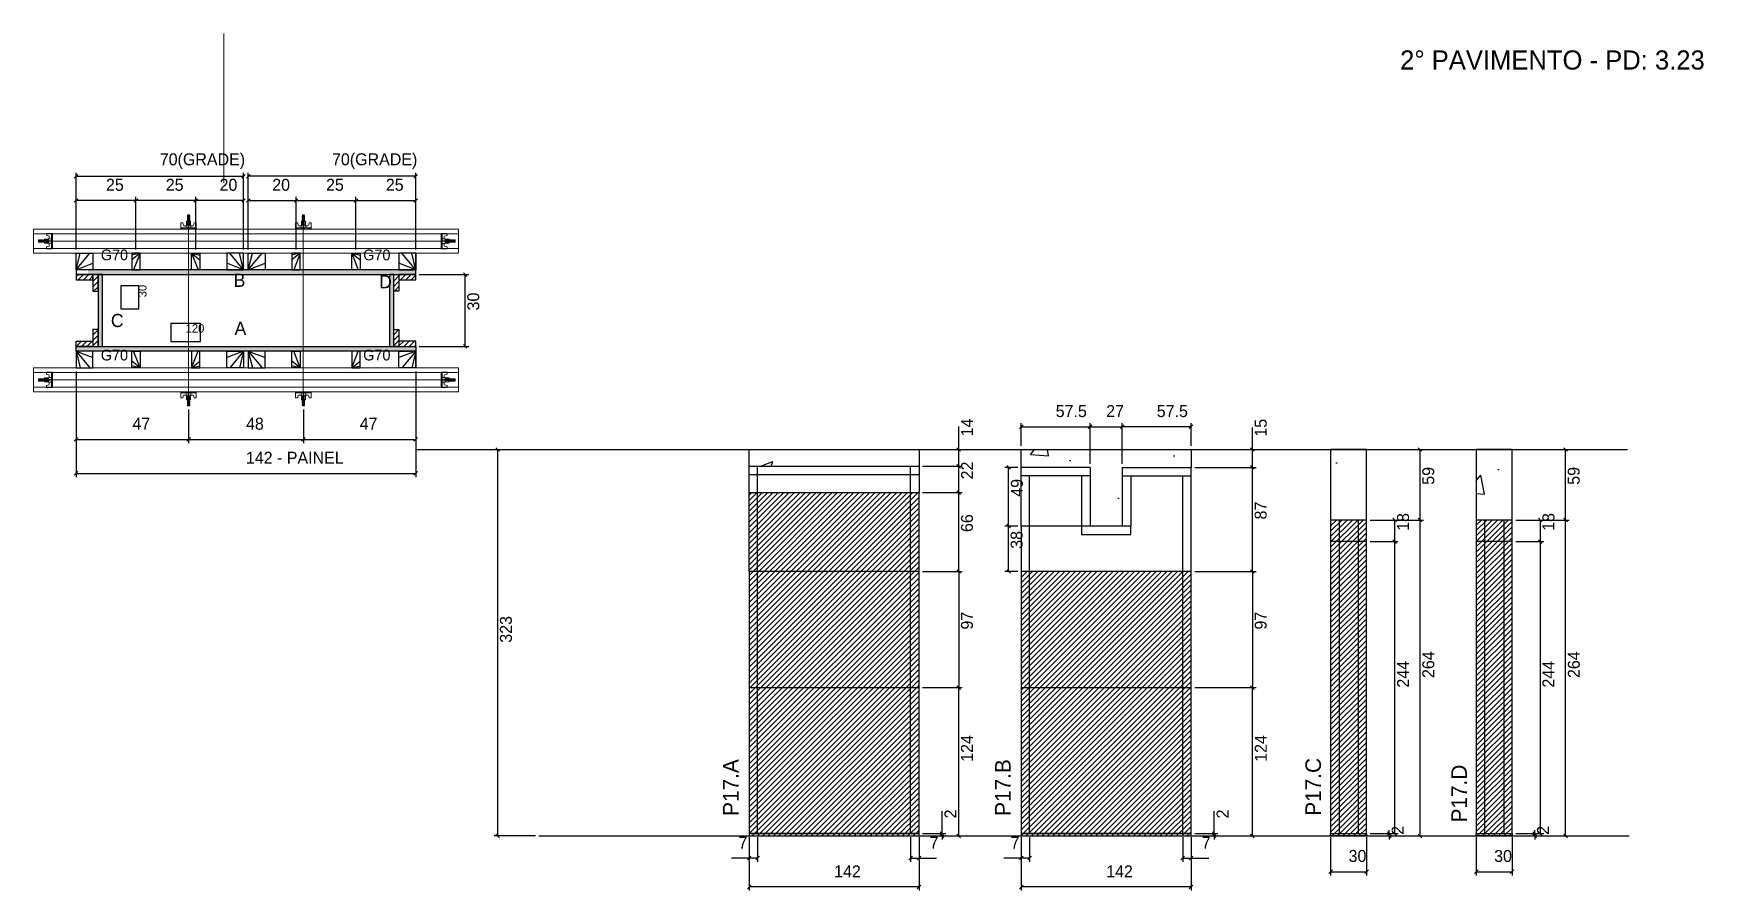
# Model space of a CAD drawing. Header units: metres. Extents: x 3481 to 4877, y 7341 to 8057.
import ezdxf

# ---------------------------------------------------------------- set-up
doc = ezdxf.new("R2010")
doc.units = ezdxf.units.M
for name, color, linetype in [('CHAPA', 7, 'Continuous'), ('COTA', 7, 'Continuous'), ('Hachura', 7, 'Continuous'), ('Madeira', 7, 'Continuous'), ('MEIO_PONT', 7, 'Continuous'), ('NIVEL 2° PAV.', 7, 'Continuous'), ('NOMENCLATURA', 7, 'Continuous'), ('Nível', 7, 'Continuous'), ('Painéis', 7, 'Continuous'), ('Perfil Metálico', 7, 'Continuous'), ('SARR_2.2x7', 7, 'Continuous'), ('SARRAFO', 7, 'Continuous'), ('Texto Seção', 7, 'Continuous'), ('TEXTO_GERAL', 7, 'Continuous')]:
    doc.layers.add(name, color=color, linetype=linetype)

msp = doc.modelspace()

# ---------------------------------------------------------------- texts
at = {"layer": 'COTA', "color": 241, "lineweight": 25}
for s, p in [('70(GRADE)', (3586.6, 7947.1)), ('70(GRADE)', (3730.6, 7947.1)), ('25', (3541.6, 7925.8)), ('25', (3591.6, 7925.8)), ('20', (3636.6, 7925.8)), ('20', (3680.6, 7925.8)), ('25', (3725.6, 7925.8)), ('25', (3775.6, 7925.8)), ('47', (3563.7, 7726.1)), ('48', (3658.7, 7726.1)), ('47', (3753.7, 7726.1)), ('142 - PAINEL', (3658.6, 7697.7))]:
    msp.add_text(s, height=10, dxfattribs=at).set_placement(p)
at = {"layer": 'COTA', "color": 1, "lineweight": 25}
msp.add_text('30', height=7, rotation=90, dxfattribs=at).set_placement((3575.5, 7836.8))
at = {"layer": 'COTA', "color": 241, "lineweight": 25}
msp.add_text('30', height=10, rotation=90, dxfattribs=at).set_placement((3853.7, 7825.8))
at = {"layer": 'COTA', "color": 1, "lineweight": 25}
msp.add_text('120', height=7, dxfattribs=at).set_placement((3608.2, 7807.3))
at = {"layer": 'COTA', "color": 240, "lineweight": 25}
for s, p in [('57.5', (4335.7, 7736.7)), ('27', (4377.9, 7736.7)), ('57.5', (4420.2, 7736.7)), ('7', (4070.5, 7376.1)), ('7', (4230.3, 7376.1)), ('7', (4298, 7376.1)), ('7', (4457.8, 7376.1)), ('30', (4580.6, 7364.9)), ('30', (4702.3, 7364.9)), ('142', (4150.4, 7352)), ('142', (4377.9, 7352))]:
    msp.add_text(s, height=10, dxfattribs=at).set_placement(p)
for s, p in [('14', (4266.5, 7720.6)), ('15', (4512.1, 7720.3)), ('22', (4266.6, 7684.6)), ('49', (4308.2, 7670.1)), ('59', (4652.2, 7680.1)), ('59', (4773.8, 7680.1)), ('66', (4266.5, 7640.6)), ('87', (4512.1, 7651.1)), ('18', (4631.1, 7641.6)), ('18', (4752.7, 7641.6)), ('38', (4308, 7626.6)), ('97', (4266.5, 7559.1)), ('97', (4512.1, 7559.1)), ('244', (4631.1, 7510.6)), ('264', (4652.2, 7518.6)), ('244', (4752.7, 7510.6)), ('264', (4773.9, 7518.6)), ('124', (4266.5, 7448.6)), ('124', (4512.2, 7448.6)), ('2', (4252.7, 7401.3)), ('2', (4480.2, 7401.3)), ('2', (4626.6, 7387.6)), ('2', (4748.2, 7387.6))]:
    msp.add_text(s, height=10, rotation=90, dxfattribs=at).set_placement(p)
at = {"layer": 'NIVEL 2° PAV.', "color": 240, "lineweight": 25}
msp.add_text('323', height=10, rotation=90, dxfattribs=at).set_placement((3881, 7548.1))
at = {"layer": 'NOMENCLATURA', "color": 2, "lineweight": 25}
msp.add_text('2° PAVIMENTO - PD: 3.23', height=16, dxfattribs=at).set_placement((4623.7, 8027.1))
at = {"layer": 'Texto Seção', "color": 7, "lineweight": 15}
for s, p in [('P17.A', (4070.5, 7403.4)), ('P17.B', (4298, 7403.4)), ('P17.C', (4557.5, 7403.5)), ('P17.D', (4679.5, 7397.9))]:
    msp.add_text(s, height=13, rotation=90, dxfattribs=at).set_placement(p)
at = {"layer": 'TEXTO_GERAL', "color": 0, "lineweight": 25}
for p in [(3537.3, 7867.7), (3756.7, 7867.7), (3537.3, 7784), (3756.7, 7784)]:
    msp.add_text('G70', height=9, dxfattribs=at).set_placement(p)
at = {"layer": 'TEXTO_GERAL', "color": 7, "lineweight": 25}
for s, p in [('B', (3648.4, 7845.5)), ('D', (3770, 7844.3)), ('C', (3545.7, 7811.9)), ('A', (3649.1, 7805.3))]:
    msp.add_text(s, height=11, dxfattribs=at).set_placement(p)

# ---------------------------------------------------------------- hatches: boundary and pattern name
at = {"layer": 'COTA'}
h = msp.add_hatch(dxfattribs=at)
h.set_pattern_fill('AR-CONC')
h.paths.add_polyline_path([(4079.4, 7695.6), (4221.4, 7695.6), (4221.4, 7709.6), (4079.4, 7709.6), (4079.4, 7695.6)])
h = msp.add_hatch(dxfattribs=at)
h.set_pattern_fill('AR-CONC')
h.paths.add_polyline_path([(4306.9, 7694.6), (4364.4, 7694.6), (4364.4, 7645.6), (4391.4, 7645.6), (4391.4, 7694.6), (4448.9, 7694.6), (4448.9, 7709.6), (4306.9, 7709.6), (4306.9, 7694.6)])
h = msp.add_hatch(dxfattribs=at)
h.set_pattern_fill('AR-CONC')
h.paths.add_polyline_path([(4565.6, 7650.6), (4595.6, 7650.6), (4595.6, 7709.6), (4565.6, 7709.6), (4565.6, 7650.6)])
h = msp.add_hatch(dxfattribs=at)
h.set_pattern_fill('AR-CONC')
h.paths.add_polyline_path([(4687.3, 7650.6), (4717.3, 7650.6), (4717.3, 7709.6), (4687.3, 7709.6), (4687.3, 7650.6)])
at = {"layer": 'Hachura'}
h = msp.add_hatch(dxfattribs=at)
h.set_pattern_fill('ANSI31')
h.paths.add_polyline_path([(3530.6, 7855.8), (3530.6, 7851.4), (3516.6, 7851.4), (3516.6, 7855.8), (3530.6, 7855.8)])
h = msp.add_hatch(color=7, dxfattribs=at)
h.dxf.hatch_style = 1
h.paths.add_polyline_path([(3800.6, 7855.8), (3800.6, 7859.8), (3526.6, 7859.8), (3526.6, 7855.8), (3800.6, 7855.8)])
h = msp.add_hatch(dxfattribs=at)
h.set_pattern_fill('ANSI31')
h.paths.add_polyline_path([(3535, 7841.8), (3530.6, 7841.8), (3530.6, 7855.8), (3535, 7855.8), (3535, 7841.8)])
h = msp.add_hatch(color=7, dxfattribs=at)
h.dxf.hatch_style = 1
h.paths.add_polyline_path([(3535, 7795.8), (3538.6, 7795.8), (3538.6, 7855.8), (3535, 7855.8), (3535, 7795.8)])
h = msp.add_hatch(color=7, dxfattribs=at)
h.dxf.hatch_style = 1
h.paths.add_polyline_path([(3778.6, 7795.8), (3782.2, 7795.8), (3782.2, 7855.8), (3778.6, 7855.8), (3778.6, 7795.8)])
h = msp.add_hatch(dxfattribs=at)
h.set_pattern_fill('ANSI31')
h.paths.add_polyline_path([(3782.2, 7841.8), (3786.6, 7841.8), (3786.6, 7855.8), (3782.2, 7855.8), (3782.2, 7841.8)])
h = msp.add_hatch(dxfattribs=at)
h.set_pattern_fill('ANSI31')
h.paths.add_polyline_path([(3800.6, 7855.8), (3800.6, 7851.4), (3786.6, 7851.4), (3786.6, 7855.8), (3800.6, 7855.8)])
h = msp.add_hatch(dxfattribs=at)
h.set_pattern_fill('ANSI31')
h.paths.add_polyline_path([(3535, 7795.8), (3530.6, 7795.8), (3530.6, 7809.8), (3535, 7809.8), (3535, 7795.8)])
h = msp.add_hatch(dxfattribs=at)
h.set_pattern_fill('ANSI31')
h.paths.add_polyline_path([(3782.2, 7795.8), (3786.6, 7795.8), (3786.6, 7809.8), (3782.2, 7809.8), (3782.2, 7795.8)])
h = msp.add_hatch(dxfattribs=at)
h.set_pattern_fill('ANSI31')
h.paths.add_polyline_path([(3530.6, 7795.8), (3530.6, 7800.2), (3516.6, 7800.2), (3516.6, 7795.8), (3530.6, 7795.8)])
h = msp.add_hatch(color=7, dxfattribs=at)
h.dxf.hatch_style = 1
h.paths.add_polyline_path([(3800.6, 7795.8), (3800.6, 7791.8), (3516.6, 7791.8), (3516.6, 7795.8), (3800.6, 7795.8)])
h = msp.add_hatch(dxfattribs=at)
h.set_pattern_fill('ANSI31')
h.paths.add_polyline_path([(3786.6, 7795.8), (3786.6, 7800.2), (3800.6, 7800.2), (3800.6, 7795.8), (3786.6, 7795.8)])
h = msp.add_hatch(dxfattribs=at)
h.set_pattern_fill('ANSI31')
h.paths.add_polyline_path([(4221.4, 7386.6), (4221.4, 7673.6), (4079.4, 7673.6), (4079.4, 7386.6), (4221.4, 7386.6)])
h = msp.add_hatch(dxfattribs=at)
h.set_pattern_fill('ANSI31')
h.paths.add_polyline_path([(4595.6, 7650.6), (4565.6, 7650.6), (4565.6, 7386.6), (4595.6, 7386.6), (4595.6, 7650.6)])
h = msp.add_hatch(dxfattribs=at)
h.set_pattern_fill('ANSI31')
h.paths.add_polyline_path([(4717.3, 7650.6), (4687.3, 7650.6), (4687.3, 7386.6), (4717.3, 7386.6), (4717.3, 7650.6)])
h = msp.add_hatch(dxfattribs=at)
h.set_pattern_fill('ANSI31')
h.paths.add_polyline_path([(4448.9, 7386.6), (4448.9, 7607.6), (4306.9, 7607.6), (4306.9, 7386.6), (4448.9, 7386.6)])

# ---------------------------------------------------------------- linework, layer by layer
at = {"layer": 'CHAPA', "color": 1, "lineweight": 25}
for points in [[(3800.6, 7855.8), (3800.6, 7859.8), (3516.6, 7859.8), (3516.6, 7855.8)], [(3535, 7795.8), (3538.6, 7795.8), (3538.6, 7855.8), (3535, 7855.8)], [(3778.6, 7795.8), (3782.2, 7795.8), (3782.2, 7855.8), (3778.6, 7855.8)], [(3800.6, 7795.8), (3800.6, 7791.8), (3516.6, 7791.8), (3516.6, 7795.8)]]:
    msp.add_lwpolyline(points, close=True, dxfattribs=at)
at = {"layer": 'COTA', "color": 0, "lineweight": 25}
for p, q in [((3518.1, 7939.4), (3515.1, 7936.4)), ((3655.1, 7936.4), (3658.1, 7939.4)), ((3662.1, 7939.4), (3659.1, 7936.4)), ((3799.1, 7936.4), (3802.1, 7939.4)), ((3518.1, 7919.2), (3515.1, 7916.2)), ((3568.1, 7919.2), (3565.1, 7916.2)), ((3565.1, 7916.2), (3568.1, 7919.2)), ((3618.1, 7919.2), (3615.1, 7916.2)), ((3615.1, 7916.2), (3618.1, 7919.2)), ((3655.1, 7916.2), (3658.1, 7919.2)), ((3662.1, 7919.2), (3659.1, 7916.2)), ((3699.1, 7916.2), (3702.1, 7919.2)), ((3702.1, 7919.2), (3699.1, 7916.2)), ((3749.1, 7916.2), (3752.1, 7919.2)), ((3752.1, 7919.2), (3749.1, 7916.2)), ((3799.1, 7916.2), (3802.1, 7919.2)), ((3843.4, 7854.3), (3840.4, 7857.3)), ((3840.4, 7797.3), (3843.4, 7794.3)), ((4308.4, 7730.1), (4305.4, 7727.1)), ((4362.9, 7727.1), (4365.9, 7730.1)), ((4365.9, 7730.1), (4362.9, 7727.1)), ((4392.9, 7730.1), (4389.9, 7727.1)), ((4389.9, 7727.1), (4392.9, 7730.1)), ((4447.4, 7727.1), (4450.4, 7730.1)), ((3518.1, 7719.5), (3515.1, 7716.5)), ((3609.2, 7716.5), (3612.2, 7719.5)), ((3612.2, 7719.5), (3609.2, 7716.5)), ((3708.2, 7719.5), (3705.2, 7716.5)), ((3705.2, 7716.5), (3708.2, 7719.5)), ((3799.1, 7716.5), (3802.1, 7719.5)), ((4256.1, 7708.1), (4253.1, 7711.1)), ((4501.7, 7708.1), (4498.7, 7711.1)), ((4641.8, 7708.1), (4638.8, 7711.1)), ((4763.5, 7708.1), (4760.5, 7711.1)), ((4256.1, 7694.1), (4253.1, 7697.1)), ((4253.1, 7697.1), (4256.1, 7694.1)), ((4297.8, 7693.1), (4294.8, 7696.1)), ((4498.7, 7696.1), (4501.7, 7693.1)), ((4501.7, 7693.1), (4498.7, 7696.1)), ((3518.1, 7691.1), (3515.1, 7688.1)), ((3799.1, 7688.1), (3802.1, 7691.1)), ((4253.1, 7675.1), (4256.1, 7672.1)), ((4256.1, 7672.1), (4253.1, 7675.1)), ((4297.8, 7644.1), (4294.8, 7647.1)), ((4294.8, 7647.1), (4297.8, 7644.1)), ((4620.6, 7649.1), (4617.6, 7652.1)), ((4638.8, 7652.1), (4641.8, 7649.1)), ((4641.8, 7649.1), (4638.8, 7652.1)), ((4742.3, 7649.1), (4739.3, 7652.1)), ((4760.5, 7652.1), (4763.5, 7649.1)), ((4763.5, 7649.1), (4760.5, 7652.1)), ((4617.6, 7634.1), (4620.6, 7631.1)), ((4620.6, 7631.1), (4617.6, 7634.1)), ((4739.3, 7634.1), (4742.3, 7631.1)), ((4742.3, 7631.1), (4739.3, 7634.1)), ((4256.1, 7606.1), (4253.1, 7609.1)), ((4253.1, 7609.1), (4256.1, 7606.1)), ((4294.8, 7609.1), (4297.8, 7606.1)), ((4501.7, 7606.1), (4498.7, 7609.1)), ((4498.7, 7609.1), (4501.7, 7606.1)), ((4256.1, 7509.1), (4253.1, 7512.1)), ((4253.1, 7512.1), (4256.1, 7509.1)), ((4501.7, 7509.1), (4498.7, 7512.1)), ((4498.7, 7512.1), (4501.7, 7509.1)), ((4239.2, 7390.1), (4242.2, 7387.1)), ((4242.2, 7385.1), (4239.2, 7388.1)), ((4253.1, 7388.1), (4256.1, 7385.1)), ((4466.7, 7390.1), (4469.7, 7387.1)), ((4469.7, 7385.1), (4466.7, 7388.1)), ((4498.7, 7388.1), (4501.7, 7385.1)), ((4613.1, 7390.1), (4616.1, 7387.1)), ((4616.1, 7385.1), (4613.1, 7388.1)), ((4617.6, 7390.1), (4620.6, 7387.1)), ((4638.8, 7388.1), (4641.8, 7385.1)), ((4734.7, 7390.1), (4737.7, 7387.1)), ((4737.7, 7385.1), (4734.7, 7388.1)), ((4739.3, 7390.1), (4742.3, 7387.1)), ((4760.5, 7388.1), (4763.5, 7385.1)), ((4080.9, 7369.6), (4077.9, 7366.6)), ((4084.9, 7366.6), (4087.9, 7369.6)), ((4215.9, 7369.6), (4212.9, 7366.6)), ((4219.9, 7366.6), (4222.9, 7369.6)), ((4308.4, 7369.6), (4305.4, 7366.6)), ((4312.4, 7366.6), (4315.4, 7369.6)), ((4443.4, 7369.6), (4440.4, 7366.6)), ((4447.4, 7366.6), (4450.4, 7369.6)), ((4567.1, 7358.2), (4564.1, 7355.2)), ((4594.1, 7355.2), (4597.1, 7358.2)), ((4688.8, 7358.2), (4685.8, 7355.2)), ((4715.8, 7355.2), (4718.8, 7358.2)), ((4080.9, 7345.5), (4077.9, 7342.5)), ((4219.9, 7342.5), (4222.9, 7345.5)), ((4308.4, 7345.5), (4305.4, 7342.5)), ((4447.4, 7342.5), (4450.4, 7345.5))]:
    msp.add_line(p, q, dxfattribs=at)
at = {"layer": 'COTA', "color": 241, "lineweight": 25}
for p, q in [((3516.6, 7876.8), (3516.6, 7940.9)), ((3516.6, 7937.9), (3656.6, 7937.9)), ((3656.6, 7876.8), (3656.6, 7940.9)), ((3660.6, 7876.8), (3660.6, 7940.9)), ((3800.6, 7937.9), (3660.6, 7937.9)), ((3800.6, 7876.8), (3800.6, 7940.9)), ((3516.6, 7876.8), (3516.6, 7920.7)), ((3566.6, 7876.8), (3566.6, 7920.7)), ((3566.6, 7876.8), (3566.6, 7920.7)), ((3616.6, 7876.8), (3616.6, 7920.7)), ((3616.6, 7876.8), (3616.6, 7920.7)), ((3656.6, 7876.8), (3656.6, 7920.7)), ((3660.6, 7876.8), (3660.6, 7920.7)), ((3700.6, 7876.8), (3700.6, 7920.7)), ((3700.6, 7876.8), (3700.6, 7920.7)), ((3750.6, 7876.8), (3750.6, 7920.7)), ((3750.6, 7876.8), (3750.6, 7920.7)), ((3800.6, 7876.8), (3800.6, 7920.7)), ((3566.6, 7917.7), (3516.6, 7917.7)), ((3616.6, 7917.7), (3566.6, 7917.7)), ((3656.6, 7917.7), (3616.6, 7917.7)), ((3660.6, 7917.7), (3700.6, 7917.7)), ((3700.6, 7917.7), (3750.6, 7917.7)), ((3750.6, 7917.7), (3800.6, 7917.7)), ((3803.6, 7855.8), (3844.9, 7855.8)), ((3841.9, 7795.8), (3841.9, 7855.8)), ((3803.6, 7795.8), (3844.9, 7795.8)), ((3516.6, 7774.8), (3516.6, 7686.6)), ((3516.6, 7774.8), (3516.6, 7715)), ((3800.6, 7774.8), (3800.6, 7686.6)), ((3800.6, 7774.8), (3800.6, 7715)), ((3610.7, 7743), (3610.7, 7715)), ((3610.7, 7743), (3610.7, 7715)), ((3706.7, 7743), (3706.7, 7715)), ((3706.7, 7743), (3706.7, 7715)), ((3516.6, 7718), (3610.7, 7718)), ((3610.7, 7718), (3706.7, 7718)), ((3706.7, 7718), (3800.6, 7718)), ((4079.4, 7695.6), (4079.4, 7709.6)), ((4079.4, 7709.6), (4221.4, 7709.6)), ((4221.4, 7709.6), (4221.4, 7695.6)), ((4306.9, 7694.6), (4306.9, 7709.6)), ((4306.9, 7709.6), (4448.9, 7709.6)), ((4448.9, 7709.6), (4448.9, 7694.6)), ((3516.6, 7689.6), (3800.6, 7689.6))]:
    msp.add_line(p, q, dxfattribs=at)
at = {"layer": 'COTA', "color": 180, "lineweight": 25}
for p, q in [((3569, 7846.4), (3554, 7846.4)), ((3554, 7846.4), (3554, 7827.1)), ((3569, 7827.1), (3569, 7846.4)), ((3554, 7827.1), (3569, 7827.1)), ((3620.7, 7814.8), (3595.7, 7814.8)), ((3595.7, 7814.8), (3595.7, 7799.8)), ((3620.7, 7799.8), (3620.7, 7814.8)), ((3595.7, 7799.8), (3620.7, 7799.8))]:
    msp.add_line(p, q, dxfattribs=at)
at = {"layer": 'COTA', "color": 4, "lineweight": 25}
for p, q in [((4254.6, 7709.6), (4254.6, 7728.7)), ((4306.9, 7712.6), (4306.9, 7731.6)), ((4306.9, 7728.6), (4364.4, 7728.6)), ((4364.4, 7697.6), (4364.4, 7731.6)), ((4364.4, 7697.6), (4364.4, 7731.6)), ((4364.4, 7728.6), (4391.4, 7728.6)), ((4391.4, 7697.6), (4391.4, 7731.6)), ((4391.4, 7697.6), (4391.4, 7731.6)), ((4448.9, 7728.6), (4391.4, 7728.6)), ((4448.9, 7712.6), (4448.9, 7731.6)), ((4500.2, 7709.6), (4500.2, 7728)), ((4224.4, 7709.6), (4257.6, 7709.6)), ((4254.6, 7695.6), (4254.6, 7709.6)), ((4451.9, 7709.6), (4503.2, 7709.6)), ((4500.2, 7694.6), (4500.2, 7709.6)), ((4598.6, 7709.6), (4643.3, 7709.6)), ((4640.3, 7650.6), (4640.3, 7709.6)), ((4720.3, 7709.6), (4765, 7709.6)), ((4762, 7650.6), (4762, 7709.6)), ((4224.4, 7695.6), (4257.6, 7695.6)), ((4224.4, 7695.6), (4257.6, 7695.6)), ((4254.6, 7673.6), (4254.6, 7695.6)), ((4303.9, 7694.6), (4293.3, 7694.6)), ((4296.3, 7645.6), (4296.3, 7694.6)), ((4451.9, 7694.6), (4503.2, 7694.6)), ((4451.9, 7694.6), (4503.2, 7694.6)), ((4500.2, 7607.6), (4500.2, 7694.6)), ((4224.4, 7673.6), (4257.6, 7673.6)), ((4224.4, 7673.6), (4257.6, 7673.6)), ((4254.6, 7607.6), (4254.6, 7673.6)), ((4303.9, 7645.6), (4293.3, 7645.6)), ((4303.9, 7645.6), (4293.3, 7645.6)), ((4296.3, 7607.6), (4296.3, 7645.6)), ((4598.6, 7650.6), (4643.3, 7650.6)), ((4598.6, 7650.6), (4643.3, 7650.6)), ((4598.6, 7650.6), (4622.1, 7650.6)), ((4619.1, 7650.6), (4619.1, 7632.6)), ((4640.3, 7386.6), (4640.3, 7650.6)), ((4720.3, 7650.6), (4765, 7650.6)), ((4720.3, 7650.6), (4765, 7650.6)), ((4720.3, 7650.6), (4743.8, 7650.6)), ((4740.8, 7650.6), (4740.8, 7632.6)), ((4762, 7386.6), (4762, 7650.6)), ((4598.6, 7632.6), (4622.1, 7632.6)), ((4598.6, 7632.6), (4622.1, 7632.6)), ((4619.1, 7632.6), (4619.1, 7388.6)), ((4720.3, 7632.6), (4743.8, 7632.6)), ((4720.3, 7632.6), (4743.8, 7632.6)), ((4740.8, 7632.6), (4740.8, 7388.6)), ((4224.4, 7607.6), (4257.6, 7607.6)), ((4224.4, 7607.6), (4257.6, 7607.6)), ((4254.6, 7607.6), (4254.6, 7510.6)), ((4303.9, 7607.6), (4293.3, 7607.6)), ((4451.9, 7607.6), (4503.2, 7607.6)), ((4451.9, 7607.6), (4503.2, 7607.6)), ((4500.2, 7607.6), (4500.2, 7510.6)), ((4224.4, 7510.6), (4257.6, 7510.6)), ((4224.4, 7510.6), (4257.6, 7510.6)), ((4254.6, 7386.6), (4254.6, 7510.6)), ((4451.9, 7510.6), (4503.2, 7510.6)), ((4451.9, 7510.6), (4503.2, 7510.6)), ((4500.2, 7386.6), (4500.2, 7510.6)), ((4240.7, 7388.6), (4240.7, 7407.4)), ((4468.2, 7388.6), (4468.2, 7407.4)), ((4224.4, 7388.6), (4243.7, 7388.6)), ((4240.7, 7386.6), (4240.7, 7388.6)), ((4451.9, 7388.6), (4471.2, 7388.6)), ((4468.2, 7386.6), (4468.2, 7388.6)), ((4598.6, 7388.6), (4617.6, 7388.6)), ((4598.6, 7388.6), (4622.1, 7388.6)), ((4614.6, 7388.6), (4614.6, 7391.6)), ((4614.6, 7386.6), (4614.6, 7388.6)), ((4720.3, 7388.6), (4739.2, 7388.6)), ((4720.3, 7388.6), (4743.8, 7388.6)), ((4736.2, 7388.6), (4736.2, 7391.6)), ((4736.2, 7386.6), (4736.2, 7388.6)), ((4079.4, 7385.6), (4079.4, 7341)), ((4079.4, 7383.6), (4079.4, 7365.1)), ((4086.4, 7385.6), (4086.4, 7365.1)), ((4214.4, 7385.6), (4214.4, 7365.1)), ((4221.4, 7385.6), (4221.4, 7341)), ((4221.4, 7383.6), (4221.4, 7365.1)), ((4224.4, 7386.6), (4243.7, 7386.6)), ((4224.4, 7386.6), (4257.6, 7386.6)), ((4240.7, 7386.6), (4240.7, 7383.6)), ((4306.9, 7385.6), (4306.9, 7341)), ((4306.9, 7383.6), (4306.9, 7365.1)), ((4313.9, 7385.6), (4313.9, 7365.1)), ((4441.9, 7385.6), (4441.9, 7365.1)), ((4448.9, 7385.6), (4448.9, 7341)), ((4448.9, 7383.6), (4448.9, 7365.1)), ((4451.9, 7386.6), (4471.2, 7386.6)), ((4451.9, 7386.6), (4503.2, 7386.6)), ((4468.2, 7386.6), (4468.2, 7383.6)), ((4565.6, 7385.6), (4565.6, 7353.7)), ((4595.6, 7385.6), (4595.6, 7353.7)), ((4598.6, 7386.6), (4617.6, 7386.6)), ((4598.6, 7386.6), (4643.3, 7386.6)), ((4614.6, 7386.6), (4614.6, 7383.6)), ((4687.3, 7385.6), (4687.3, 7353.7)), ((4717.3, 7385.6), (4717.3, 7353.7)), ((4720.3, 7386.6), (4739.2, 7386.6)), ((4720.3, 7386.6), (4765, 7386.6)), ((4736.2, 7386.6), (4736.2, 7383.6)), ((4079.4, 7368.1), (4064.7, 7368.1)), ((4086.4, 7368.1), (4079.4, 7368.1)), ((4214.4, 7368.1), (4221.4, 7368.1)), ((4221.4, 7368.1), (4236.1, 7368.1)), ((4306.9, 7368.1), (4292.2, 7368.1)), ((4313.9, 7368.1), (4306.9, 7368.1)), ((4441.9, 7368.1), (4448.9, 7368.1)), ((4448.9, 7368.1), (4463.6, 7368.1)), ((4565.6, 7356.7), (4595.6, 7356.7)), ((4687.3, 7356.7), (4717.3, 7356.7)), ((4221.4, 7344), (4079.4, 7344)), ((4448.9, 7344), (4306.9, 7344))]:
    msp.add_line(p, q, dxfattribs=at)
at = {"layer": 'COTA', "color": 241, "lineweight": 25}
for points in [[(4595.6, 7650.6), (4595.6, 7709.6), (4565.6, 7709.6), (4565.6, 7650.6)], [(4717.3, 7650.6), (4717.3, 7709.6), (4687.3, 7709.6), (4687.3, 7650.6)]]:
    msp.add_lwpolyline(points, dxfattribs=at)
at = {"layer": 'Hachura', "color": 0, "lineweight": 9}
for p, q in [((3610.2, 7905.2), (3609.6, 7904.9)), ((3609.6, 7904.7), (3610.8, 7905.2)), ((3611.7, 7904.8), (3609.6, 7903.7)), ((3609.6, 7903.5), (3611.8, 7904.6)), ((3609.7, 7905.2), (3610.1, 7905.6)), ((3610, 7905.2), (3609.7, 7905.1)), ((3609.7, 7904.6), (3611, 7905.2)), ((3609.7, 7905.2), (3611.7, 7905.2)), ((3611.7, 7904.9), (3609.7, 7903.9)), ((3611.7, 7904.9), (3609.7, 7903.9)), ((3609.7, 7904.6), (3609.7, 7903.9)), ((3609.7, 7903.4), (3611.7, 7904.4)), ((3611.3, 7905.6), (3610.1, 7905.6)), ((3611.7, 7905.2), (3611.3, 7905.6)), ((3611.7, 7904.9), (3611.7, 7905.2)), ((3611.7, 7903.7), (3611.7, 7904.4)), ((3706.2, 7905.2), (3705.6, 7904.9)), ((3705.6, 7904.7), (3706.8, 7905.2)), ((3707.7, 7904.8), (3705.6, 7903.7)), ((3705.6, 7903.5), (3707.8, 7904.6)), ((3705.7, 7905.2), (3706.1, 7905.6)), ((3706, 7905.2), (3705.7, 7905.1)), ((3705.7, 7904.6), (3707, 7905.2)), ((3705.7, 7905.2), (3707.7, 7905.2)), ((3707.7, 7904.9), (3705.7, 7903.9)), ((3707.7, 7904.9), (3705.7, 7903.9)), ((3705.7, 7904.6), (3705.7, 7903.9)), ((3705.7, 7903.4), (3707.7, 7904.4)), ((3707.3, 7905.6), (3706.1, 7905.6)), ((3707.7, 7905.2), (3707.3, 7905.6)), ((3707.7, 7904.9), (3707.7, 7905.2)), ((3707.7, 7903.7), (3707.7, 7904.4)), ((3497, 7890.2), (3491.8, 7890.2)), ((3491.8, 7890.2), (3491.8, 7888.6)), ((3496, 7890.2), (3496, 7877.3)), ((3496, 7890.2), (3496, 7885.1)), ((3497, 7877.3), (3497, 7890.2)), ((3604.2, 7894.7), (3604.2, 7898.9)), ((3604.2, 7898.9), (3605.9, 7898.9)), ((3617.1, 7894.7), (3604.2, 7894.7)), ((3604.2, 7894.7), (3604.2, 7893.8)), ((3604.2, 7893.8), (3617.1, 7893.8)), ((3604.3, 7894.7), (3604.3, 7893.7)), ((3604.5, 7894.7), (3604.5, 7893.7)), ((3604.9, 7894.7), (3604.9, 7893.7)), ((3605.1, 7893.8), (3612.9, 7893.8)), ((3605.3, 7894.7), (3605.3, 7893.7)), ((3605.9, 7898.9), (3606.4, 7896.7)), ((3606.2, 7894.7), (3606.2, 7893.7)), ((3606.8, 7896.5), (3608.7, 7896.5)), ((3607.6, 7894.7), (3607.6, 7893.8)), ((3612.6, 7897.2), (3608.7, 7897.2)), ((3608.7, 7897.2), (3608.7, 7894.7)), ((3608.7, 7897.2), (3609, 7897.2)), ((3608.7, 7897.2), (3609, 7897.2)), ((3609, 7900.5), (3612.3, 7900.5)), ((3609, 7897.2), (3609, 7900.5)), ((3609, 7900.4), (3612.3, 7900.4)), ((3611.7, 7903.7), (3609.6, 7902.6)), ((3609.6, 7902.3), (3611.8, 7903.4)), ((3611.7, 7902.5), (3609.6, 7901.4)), ((3609.6, 7901.2), (3611.8, 7902.3)), ((3611.7, 7903.7), (3609.7, 7902.8)), ((3609.7, 7902.8), (3609.7, 7903.4)), ((3609.7, 7902.3), (3611.7, 7903.2)), ((3611.7, 7902.6), (3609.7, 7901.6)), ((3609.7, 7902.1), (3609.7, 7902.3)), ((3609.7, 7902.1), (3609.7, 7901.6)), ((3609.7, 7901.1), (3611.7, 7902.1)), ((3611.7, 7901.4), (3609.7, 7900.5)), ((3609.7, 7901.1), (3609.7, 7900.5)), ((3609.7, 7900.5), (3609.7, 7897.2)), ((3609.7, 7894.5), (3609.7, 7894.1)), ((3610.4, 7896.7), (3610.4, 7894.7)), ((3610.5, 7900.5), (3611.8, 7901.1)), ((3610.6, 7894.7), (3612.6, 7894.7)), ((3610.6, 7894.7), (3610.6, 7893.8)), ((3610.8, 7900.5), (3611.7, 7900.9)), ((3610.9, 7894.7), (3610.9, 7896.7)), ((3611.3, 7900.5), (3611.3, 7897.2)), ((3611.9, 7894.7), (3611.3, 7894.7)), ((3611.6, 7894.3), (3611.6, 7894.5)), ((3611.6, 7893.9), (3611.6, 7894.3)), ((3611.7, 7902.6), (3611.7, 7903.2)), ((3611.7, 7903), (3611.7, 7903.2)), ((3611.7, 7901.4), (3611.7, 7902.1)), ((3611.7, 7900.5), (3611.7, 7900.9)), ((3617.1, 7894.7), (3611.9, 7894.7)), ((3612.3, 7900.5), (3612.3, 7897.2)), ((3612.6, 7894.7), (3612.6, 7897.2)), ((3614.5, 7896.5), (3612.6, 7896.5)), ((3613.7, 7894.7), (3613.7, 7893.7)), ((3615.4, 7898.9), (3614.8, 7896.7)), ((3615.1, 7894.7), (3615.1, 7893.7)), ((3617.1, 7898.9), (3615.4, 7898.9)), ((3615.9, 7894.7), (3615.9, 7893.7)), ((3616.4, 7894.7), (3616.4, 7893.7)), ((3616.7, 7894.7), (3616.7, 7893.7)), ((3616.9, 7894.7), (3616.9, 7893.7)), ((3617.1, 7893.8), (3617.1, 7898.9)), ((3700.2, 7894.7), (3700.2, 7898.9)), ((3700.2, 7898.9), (3701.9, 7898.9)), ((3713.1, 7894.7), (3700.2, 7894.7)), ((3700.2, 7894.7), (3700.2, 7893.8)), ((3700.2, 7893.8), (3713.1, 7893.8)), ((3700.3, 7894.7), (3700.3, 7893.7)), ((3700.5, 7894.7), (3700.5, 7893.7)), ((3700.9, 7894.7), (3700.9, 7893.7)), ((3701.1, 7893.8), (3708.9, 7893.8)), ((3701.3, 7894.7), (3701.3, 7893.7)), ((3701.9, 7898.9), (3702.4, 7896.7)), ((3702.2, 7894.7), (3702.2, 7893.7)), ((3702.8, 7896.5), (3704.7, 7896.5)), ((3703.6, 7894.7), (3703.6, 7893.8)), ((3708.6, 7897.2), (3704.7, 7897.2)), ((3704.7, 7897.2), (3704.7, 7894.7)), ((3704.7, 7897.2), (3705, 7897.2)), ((3704.7, 7897.2), (3705, 7897.2)), ((3705, 7900.5), (3708.3, 7900.5)), ((3705, 7897.2), (3705, 7900.5)), ((3705, 7900.4), (3708.3, 7900.4)), ((3707.7, 7903.7), (3705.6, 7902.6)), ((3705.6, 7902.3), (3707.8, 7903.4)), ((3707.7, 7902.5), (3705.6, 7901.4)), ((3705.6, 7901.2), (3707.8, 7902.3)), ((3707.7, 7903.7), (3705.7, 7902.8)), ((3705.7, 7902.8), (3705.7, 7903.4)), ((3705.7, 7902.3), (3707.7, 7903.2)), ((3707.7, 7902.6), (3705.7, 7901.6)), ((3705.7, 7902.1), (3705.7, 7902.3)), ((3705.7, 7902.1), (3705.7, 7901.6)), ((3705.7, 7901.1), (3707.7, 7902.1)), ((3707.7, 7901.4), (3705.7, 7900.5)), ((3705.7, 7901.1), (3705.7, 7900.5)), ((3705.7, 7900.5), (3705.7, 7897.2)), ((3705.7, 7894.5), (3705.7, 7894.1)), ((3706.4, 7896.7), (3706.4, 7894.7)), ((3706.5, 7900.5), (3707.8, 7901.1)), ((3706.6, 7894.7), (3708.6, 7894.7)), ((3706.6, 7894.7), (3706.6, 7893.8)), ((3706.8, 7900.5), (3707.7, 7900.9)), ((3706.9, 7894.7), (3706.9, 7896.7)), ((3707.3, 7900.5), (3707.3, 7897.2)), ((3707.9, 7894.7), (3707.3, 7894.7)), ((3707.6, 7894.3), (3707.6, 7894.5)), ((3707.6, 7893.9), (3707.6, 7894.3)), ((3707.7, 7902.6), (3707.7, 7903.2)), ((3707.7, 7903), (3707.7, 7903.2)), ((3707.7, 7901.4), (3707.7, 7902.1)), ((3707.7, 7900.5), (3707.7, 7900.9)), ((3713.1, 7894.7), (3707.9, 7894.7)), ((3708.3, 7900.5), (3708.3, 7897.2)), ((3708.6, 7894.7), (3708.6, 7897.2)), ((3710.5, 7896.5), (3708.6, 7896.5)), ((3709.7, 7894.7), (3709.7, 7893.7)), ((3711.4, 7898.9), (3710.8, 7896.7)), ((3711.1, 7894.7), (3711.1, 7893.7)), ((3713.1, 7898.9), (3711.4, 7898.9)), ((3711.9, 7894.7), (3711.9, 7893.7)), ((3712.4, 7894.7), (3712.4, 7893.7)), ((3712.7, 7894.7), (3712.7, 7893.7)), ((3712.9, 7894.7), (3712.9, 7893.7)), ((3713.1, 7893.8), (3713.1, 7898.9)), ((3485.5, 7884.8), (3485.2, 7884.5)), ((3485.2, 7884.5), (3485.2, 7883.2)), ((3485.5, 7882.9), (3485.2, 7883.2)), ((3485.8, 7884.8), (3485.5, 7884.8)), ((3485.5, 7882.9), (3485.5, 7884.8)), ((3486.1, 7882.9), (3485.5, 7884.2)), ((3486, 7882.8), (3485.5, 7883.9)), ((3485.5, 7883.4), (3485.8, 7882.7)), ((3485.5, 7883.1), (3485.6, 7882.9)), ((3485.8, 7884.8), (3486.8, 7882.9)), ((3485.8, 7884.8), (3486.8, 7882.9)), ((3485.9, 7884.9), (3487, 7882.7)), ((3487.2, 7882.8), (3486.1, 7884.9)), ((3486.1, 7882.9), (3486.8, 7882.9)), ((3487, 7884.8), (3486.3, 7884.8)), ((3487.3, 7882.9), (3486.3, 7884.8)), ((3487, 7884.9), (3488.1, 7882.7)), ((3487, 7884.8), (3487.9, 7882.9)), ((3488.4, 7882.8), (3487.3, 7884.9)), ((3487.9, 7882.9), (3487.3, 7882.9)), ((3488.1, 7884.8), (3487.5, 7884.8)), ((3488.4, 7882.9), (3487.5, 7884.8)), ((3487.7, 7884.8), (3487.5, 7884.8)), ((3488.1, 7884.8), (3489.1, 7882.9)), ((3488.2, 7884.9), (3489.3, 7882.7)), ((3488.7, 7882.9), (3488.4, 7882.9)), ((3489.5, 7882.8), (3488.5, 7884.9)), ((3489.3, 7884.8), (3488.6, 7884.8)), ((3489.6, 7882.9), (3488.6, 7884.8)), ((3488.7, 7882.9), (3489.1, 7882.9)), ((3489.3, 7884.8), (3490.2, 7882.9)), ((3490.2, 7883.7), (3489.6, 7884.9)), ((3489.6, 7882.9), (3490.2, 7882.9)), ((3490.2, 7883.9), (3489.8, 7884.8)), ((3490.2, 7884.8), (3489.8, 7884.8)), ((3490.2, 7882.1), (3490.2, 7885.5)), ((3490.2, 7885.5), (3493.5, 7885.5)), ((3490.2, 7884.4), (3493.5, 7884.4)), ((3490.2, 7882.9), (3493.5, 7882.9)), ((3493.5, 7882.1), (3490.2, 7882.1)), ((3490.3, 7882.1), (3490.3, 7885.5)), ((3491.8, 7888.6), (3494, 7888)), ((3491.8, 7879), (3494, 7879.6)), ((3491.8, 7877.3), (3491.8, 7879)), ((3496, 7877.3), (3491.8, 7877.3)), ((3493.5, 7885.7), (3493.5, 7881.9)), ((3496, 7885.7), (3493.5, 7885.7)), ((3493.5, 7881.9), (3493.5, 7882.1)), ((3493.5, 7881.9), (3493.5, 7882.1)), ((3493.5, 7881.9), (3496, 7881.9)), ((3496, 7884.1), (3494.1, 7884.1)), ((3494.1, 7883.6), (3496, 7883.6)), ((3494.2, 7887.7), (3494.2, 7885.7)), ((3494.2, 7879.9), (3494.2, 7881.9)), ((3496, 7890.1), (3497, 7890.1)), ((3496, 7889.9), (3497, 7889.9)), ((3496, 7889.5), (3497, 7889.5)), ((3496, 7889.1), (3497, 7889.1)), ((3496, 7888.2), (3497, 7888.2)), ((3496, 7886.8), (3497, 7886.8)), ((3496, 7883.8), (3496, 7885.7)), ((3496, 7885.1), (3496, 7884.4)), ((3496, 7883.8), (3497, 7883.8)), ((3496, 7880.8), (3497, 7880.8)), ((3496, 7879.3), (3497, 7879.3)), ((3496, 7878.5), (3497, 7878.5)), ((3496, 7878), (3497, 7878)), ((3496, 7877.7), (3497, 7877.7)), ((3496, 7877.5), (3497, 7877.5)), ((3496, 7877.3), (3497, 7877.3)), ((3496.4, 7884.7), (3496.2, 7884.7)), ((3496.2, 7882.8), (3496.6, 7882.8)), ((3496.8, 7884.7), (3496.4, 7884.7)), ((3497, 7878.3), (3497, 7886.1)), ((3821.8, 7877.3), (3821.8, 7890.2)), ((3821.8, 7890.2), (3826.9, 7890.2)), ((3822.7, 7890.1), (3821.8, 7890.1)), ((3822.7, 7889.9), (3821.8, 7889.9)), ((3822.7, 7889.5), (3821.8, 7889.5)), ((3822.7, 7889.1), (3821.8, 7889.1)), ((3822.7, 7888.2), (3821.8, 7888.2)), ((3822.7, 7886.8), (3821.8, 7886.8)), ((3821.8, 7878.3), (3821.8, 7886.1)), ((3822.7, 7883.8), (3821.8, 7883.8)), ((3822.7, 7880.7), (3821.8, 7880.7)), ((3822.7, 7879.3), (3821.8, 7879.3)), ((3822.7, 7878.5), (3821.8, 7878.5)), ((3822.7, 7878), (3821.8, 7878)), ((3822.7, 7877.7), (3821.8, 7877.7)), ((3822.7, 7877.4), (3821.8, 7877.4)), ((3822.7, 7877.3), (3821.8, 7877.3)), ((3821.9, 7884.7), (3822.4, 7884.7)), ((3822.6, 7882.8), (3822.1, 7882.8)), ((3822.4, 7884.7), (3822.6, 7884.7)), ((3822.7, 7890.2), (3822.7, 7877.3)), ((3822.7, 7890.2), (3822.7, 7885.1)), ((3822.7, 7883.8), (3822.7, 7885.7)), ((3822.7, 7885.7), (3825.3, 7885.7)), ((3822.7, 7885.1), (3822.7, 7884.4)), ((3822.7, 7884.1), (3824.7, 7884.1)), ((3824.7, 7883.6), (3822.7, 7883.6)), ((3825.3, 7881.8), (3822.7, 7881.8)), ((3822.7, 7877.3), (3826.9, 7877.3)), ((3824.5, 7887.6), (3824.5, 7885.7)), ((3824.5, 7879.9), (3824.5, 7881.8)), ((3826.9, 7888.5), (3824.7, 7888)), ((3826.9, 7879), (3824.7, 7879.6)), ((3825.3, 7885.7), (3825.3, 7881.8)), ((3828.5, 7885.4), (3825.3, 7885.4)), ((3828.5, 7884.4), (3825.3, 7884.4)), ((3828.5, 7882.9), (3825.3, 7882.9)), ((3825.3, 7882.1), (3828.5, 7882.1)), ((3825.3, 7881.8), (3825.3, 7882.1)), ((3825.3, 7881.8), (3825.3, 7882.1)), ((3826.9, 7890.2), (3826.9, 7888.5)), ((3826.9, 7877.3), (3826.9, 7879)), ((3828.4, 7882.1), (3828.4, 7885.4)), ((3828.5, 7882.1), (3828.5, 7885.4)), ((3828.5, 7883.6), (3829.1, 7884.9)), ((3829.5, 7884.8), (3828.5, 7882.9)), ((3828.5, 7883.9), (3828.9, 7884.8)), ((3828.5, 7884.8), (3828.9, 7884.8)), ((3829.1, 7882.9), (3828.5, 7882.9)), ((3829.1, 7882.9), (3830.1, 7884.8)), ((3829.2, 7882.8), (3830.3, 7884.9)), ((3830.5, 7884.9), (3829.4, 7882.7)), ((3829.5, 7884.8), (3830.1, 7884.8)), ((3830.6, 7884.8), (3829.7, 7882.9)), ((3830.1, 7882.9), (3829.7, 7882.9)), ((3830.1, 7882.9), (3830.3, 7882.9)), ((3830.3, 7882.9), (3831.3, 7884.8)), ((3830.4, 7882.8), (3831.5, 7884.9)), ((3831.7, 7884.9), (3830.6, 7882.7)), ((3830.6, 7884.8), (3831.3, 7884.8)), ((3831.8, 7884.8), (3830.8, 7882.9)), ((3830.8, 7882.9), (3831.5, 7882.9)), ((3831.1, 7884.8), (3831.3, 7884.8)), ((3831.5, 7882.8), (3832.6, 7884.9)), ((3831.5, 7882.9), (3832.4, 7884.8)), ((3832.9, 7884.9), (3831.8, 7882.7)), ((3831.8, 7884.8), (3832.4, 7884.8)), ((3832.9, 7884.8), (3832, 7882.9)), ((3832.9, 7884.8), (3832, 7882.9)), ((3832.6, 7882.9), (3832, 7882.9)), ((3832.6, 7882.9), (3833.3, 7884.1)), ((3832.7, 7882.8), (3833.3, 7883.9)), ((3832.9, 7884.8), (3833.3, 7884.8)), ((3833.3, 7883.4), (3832.9, 7882.7)), ((3833.3, 7883.1), (3833.1, 7882.9)), ((3833.3, 7884.8), (3833.6, 7884.5)), ((3833.3, 7882.9), (3833.3, 7884.8)), ((3833.3, 7882.9), (3833.6, 7883.2)), ((3833.6, 7884.5), (3833.6, 7883.2)), ((3485.5, 7768.7), (3485.2, 7768.4)), ((3485.2, 7767.1), (3485.2, 7768.4)), ((3485.5, 7766.7), (3485.2, 7767.1)), ((3485.5, 7768.2), (3485.8, 7768.8)), ((3486, 7768.8), (3485.5, 7767.7)), ((3485.5, 7768.4), (3485.6, 7768.7)), ((3486.1, 7768.7), (3485.5, 7767.4)), ((3485.5, 7768.7), (3485.5, 7766.7)), ((3485.8, 7766.7), (3485.5, 7766.7)), ((3485.8, 7766.7), (3486.8, 7768.7)), ((3485.8, 7766.7), (3486.8, 7768.7)), ((3485.9, 7766.7), (3487, 7768.8)), ((3487.2, 7768.8), (3486.1, 7766.6)), ((3486.1, 7768.7), (3486.8, 7768.7)), ((3487.3, 7768.7), (3486.3, 7766.7)), ((3487, 7766.7), (3486.3, 7766.7)), ((3487, 7766.7), (3488.1, 7768.8)), ((3487, 7766.7), (3487.9, 7768.7)), ((3488.4, 7768.8), (3487.3, 7766.6)), ((3487.9, 7768.7), (3487.3, 7768.7)), ((3488.4, 7768.7), (3487.5, 7766.7)), ((3488.1, 7766.7), (3487.5, 7766.7)), ((3487.7, 7766.7), (3487.5, 7766.7)), ((3488.1, 7766.7), (3489.1, 7768.7)), ((3488.2, 7766.7), (3489.3, 7768.8)), ((3488.7, 7768.7), (3488.4, 7768.7)), ((3489.5, 7768.8), (3488.5, 7766.6)), ((3489.6, 7768.7), (3488.6, 7766.7)), ((3489.3, 7766.7), (3488.6, 7766.7)), ((3488.7, 7768.7), (3489.1, 7768.7)), ((3489.3, 7766.7), (3490.2, 7768.7)), ((3489.6, 7768.7), (3490.2, 7768.7)), ((3490.2, 7767.9), (3489.6, 7766.6)), ((3490.2, 7767.7), (3489.8, 7766.7)), ((3490.2, 7766.7), (3489.8, 7766.7)), ((3490.2, 7769.5), (3490.2, 7766.1)), ((3493.5, 7769.5), (3490.2, 7769.5)), ((3490.2, 7768.7), (3493.5, 7768.7)), ((3490.2, 7767.1), (3493.5, 7767.1)), ((3490.2, 7766.1), (3493.5, 7766.1)), ((3490.3, 7769.5), (3490.3, 7766.1)), ((3496, 7774.2), (3491.8, 7774.2)), ((3491.8, 7774.2), (3491.8, 7772.6)), ((3491.8, 7772.6), (3494, 7772)), ((3493.5, 7765.8), (3493.5, 7769.7)), ((3493.5, 7769.7), (3496, 7769.7)), ((3493.5, 7769.7), (3493.5, 7769.5)), ((3493.5, 7769.7), (3493.5, 7769.5)), ((3496, 7765.8), (3493.5, 7765.8)), ((3494.1, 7768), (3496, 7768)), ((3496, 7767.5), (3494.1, 7767.5)), ((3494.2, 7771.7), (3494.2, 7769.7)), ((3494.2, 7763.9), (3494.2, 7765.8)), ((3496, 7761.3), (3496, 7774.2)), ((3496, 7774.2), (3497, 7774.2)), ((3496, 7774.1), (3497, 7774.1)), ((3496, 7773.9), (3497, 7773.9)), ((3496, 7773.5), (3497, 7773.5)), ((3496, 7773.1), (3497, 7773.1)), ((3496, 7772.2), (3497, 7772.2)), ((3496, 7770.8), (3497, 7770.8)), ((3496, 7767.8), (3496, 7765.8)), ((3496, 7767.8), (3497, 7767.8)), ((3496, 7766.5), (3496, 7767.1)), ((3496, 7761.3), (3496, 7766.5)), ((3496, 7764.7), (3497, 7764.7)), ((3496.2, 7768.8), (3496.6, 7768.8)), ((3496.4, 7766.8), (3496.2, 7766.8)), ((3496.8, 7766.8), (3496.4, 7766.8)), ((3497, 7774.2), (3497, 7761.3)), ((3497, 7773.3), (3497, 7765.5)), ((3821.8, 7774.3), (3821.8, 7761.4)), ((3822.7, 7774.3), (3821.8, 7774.3)), ((3822.7, 7774.1), (3821.8, 7774.1)), ((3822.7, 7773.9), (3821.8, 7773.9)), ((3822.7, 7773.6), (3821.8, 7773.6)), ((3821.8, 7773.3), (3821.8, 7765.5)), ((3822.7, 7773.1), (3821.8, 7773.1)), ((3822.7, 7772.3), (3821.8, 7772.3)), ((3822.7, 7770.8), (3821.8, 7770.8)), ((3822.7, 7767.8), (3821.8, 7767.8)), ((3822.7, 7764.8), (3821.8, 7764.8)), ((3821.9, 7766.8), (3822.4, 7766.8)), ((3822.6, 7768.8), (3822.1, 7768.8)), ((3822.4, 7766.8), (3822.6, 7766.8)), ((3822.7, 7761.4), (3822.7, 7774.3)), ((3822.7, 7774.3), (3826.9, 7774.3)), ((3825.3, 7769.7), (3822.7, 7769.7)), ((3824.7, 7768), (3822.7, 7768)), ((3822.7, 7767.8), (3822.7, 7765.9)), ((3822.7, 7767.5), (3824.7, 7767.5)), ((3822.7, 7766.5), (3822.7, 7767.2)), ((3822.7, 7761.4), (3822.7, 7766.5)), ((3822.7, 7765.9), (3825.3, 7765.9)), ((3824.5, 7771.7), (3824.5, 7769.7)), ((3824.5, 7763.9), (3824.5, 7765.9)), ((3826.9, 7772.6), (3824.7, 7772)), ((3825.3, 7765.9), (3825.3, 7769.7)), ((3825.3, 7769.7), (3825.3, 7769.5)), ((3825.3, 7769.7), (3825.3, 7769.5)), ((3825.3, 7769.5), (3828.5, 7769.5)), ((3828.5, 7768.7), (3825.3, 7768.7)), ((3828.5, 7767.2), (3825.3, 7767.2)), ((3828.5, 7766.1), (3825.3, 7766.1)), ((3826.9, 7774.3), (3826.9, 7772.6)), ((3828.4, 7769.5), (3828.4, 7766.1)), ((3828.5, 7769.5), (3828.5, 7766.1)), ((3829.1, 7768.7), (3828.5, 7768.7)), ((3829.5, 7766.8), (3828.5, 7768.7)), ((3828.5, 7767.9), (3829.1, 7766.7)), ((3828.5, 7767.7), (3828.9, 7766.8)), ((3828.5, 7766.8), (3828.9, 7766.8)), ((3829.1, 7768.7), (3830.1, 7766.8)), ((3829.2, 7768.8), (3830.3, 7766.7)), ((3830.5, 7766.7), (3829.4, 7768.9)), ((3829.5, 7766.8), (3830.1, 7766.8)), ((3830.1, 7768.7), (3829.7, 7768.7)), ((3830.6, 7766.8), (3829.7, 7768.7)), ((3830.1, 7768.7), (3830.3, 7768.7)), ((3830.3, 7768.7), (3831.3, 7766.8)), ((3830.4, 7768.8), (3831.5, 7766.7)), ((3831.7, 7766.7), (3830.6, 7768.9)), ((3830.6, 7766.8), (3831.3, 7766.8)), ((3830.8, 7768.7), (3831.5, 7768.7)), ((3831.8, 7766.8), (3830.8, 7768.7)), ((3831.1, 7766.8), (3831.3, 7766.8)), ((3831.5, 7768.8), (3832.6, 7766.7)), ((3831.5, 7768.7), (3832.4, 7766.8)), ((3832.9, 7766.7), (3831.8, 7768.9)), ((3831.8, 7766.8), (3832.4, 7766.8)), ((3832.9, 7766.8), (3832, 7768.7)), ((3832.6, 7768.7), (3832, 7768.7)), ((3832.9, 7766.8), (3832, 7768.7)), ((3832.6, 7768.7), (3833.3, 7767.4)), ((3832.7, 7768.8), (3833.3, 7767.7)), ((3833.3, 7768.2), (3832.9, 7768.9)), ((3832.9, 7766.8), (3833.3, 7766.8)), ((3833.3, 7768.4), (3833.1, 7768.7)), ((3833.3, 7768.7), (3833.6, 7768.4)), ((3833.3, 7768.7), (3833.3, 7766.8)), ((3833.3, 7766.8), (3833.6, 7767.1)), ((3833.6, 7767.1), (3833.6, 7768.4)), ((3491.8, 7763), (3494, 7763.6)), ((3491.8, 7761.3), (3491.8, 7763)), ((3497, 7761.3), (3491.8, 7761.3)), ((3496, 7763.3), (3497, 7763.3)), ((3496, 7762.5), (3497, 7762.5)), ((3496, 7762), (3497, 7762)), ((3496, 7761.7), (3497, 7761.7)), ((3496, 7761.5), (3497, 7761.5)), ((3604.2, 7757.8), (3617.1, 7757.8)), ((3604.2, 7756.9), (3604.2, 7757.8)), ((3617.1, 7756.9), (3604.2, 7756.9)), ((3604.2, 7756.9), (3604.2, 7752.7)), ((3604.2, 7752.7), (3605.9, 7752.7)), ((3604.3, 7756.9), (3604.3, 7757.8)), ((3604.5, 7756.9), (3604.5, 7757.8)), ((3604.9, 7756.9), (3604.9, 7757.8)), ((3605.1, 7757.8), (3613, 7757.8)), ((3605.3, 7756.9), (3605.3, 7757.8)), ((3605.9, 7752.7), (3606.4, 7754.9)), ((3606.2, 7756.9), (3606.2, 7757.8)), ((3606.8, 7755.1), (3608.7, 7755.1)), ((3607.6, 7756.9), (3607.6, 7757.8)), ((3608.7, 7754.3), (3608.7, 7756.9)), ((3612.6, 7754.3), (3608.7, 7754.3)), ((3608.7, 7754.3), (3609, 7754.3)), ((3608.7, 7754.3), (3609, 7754.3)), ((3609, 7754.3), (3609, 7751.1)), ((3609, 7751.2), (3612.3, 7751.2)), ((3609, 7751.1), (3612.3, 7751.1)), ((3609.7, 7757), (3609.7, 7757.5)), ((3609.7, 7751.1), (3609.7, 7754.3)), ((3609.7, 7750.5), (3609.7, 7751.1)), ((3611.7, 7750.1), (3609.7, 7751.1)), ((3610.4, 7754.9), (3610.4, 7756.9)), ((3610.5, 7751.1), (3611.8, 7750.5)), ((3610.6, 7756.9), (3610.6, 7757.8)), ((3610.6, 7756.9), (3612.6, 7756.9)), ((3610.8, 7751.1), (3611.7, 7750.7)), ((3611, 7756.9), (3611, 7754.9)), ((3611.9, 7756.9), (3611.3, 7756.9)), ((3611.3, 7751.1), (3611.3, 7754.3)), ((3611.6, 7757.7), (3611.6, 7757.2)), ((3611.6, 7757.2), (3611.6, 7757)), ((3611.7, 7751.1), (3611.7, 7750.7)), ((3617.1, 7756.9), (3611.9, 7756.9)), ((3612.3, 7751.1), (3612.3, 7754.3)), ((3612.6, 7756.9), (3612.6, 7754.3)), ((3614.5, 7755.1), (3612.6, 7755.1)), ((3613.7, 7756.9), (3613.7, 7757.8)), ((3615.4, 7752.7), (3614.8, 7754.9)), ((3615.1, 7756.9), (3615.1, 7757.8)), ((3617.1, 7752.7), (3615.4, 7752.7)), ((3615.9, 7756.9), (3615.9, 7757.8)), ((3616.4, 7756.9), (3616.4, 7757.8)), ((3616.7, 7756.9), (3616.7, 7757.8)), ((3616.9, 7756.9), (3616.9, 7757.8)), ((3617.1, 7757.8), (3617.1, 7752.7)), ((3700.2, 7757.8), (3713.1, 7757.8)), ((3700.2, 7756.9), (3700.2, 7757.8)), ((3713.1, 7756.9), (3700.2, 7756.9)), ((3700.2, 7756.9), (3700.2, 7752.7)), ((3700.2, 7752.7), (3701.9, 7752.7)), ((3700.3, 7756.9), (3700.3, 7757.8)), ((3700.5, 7756.9), (3700.5, 7757.8)), ((3700.9, 7756.9), (3700.9, 7757.8)), ((3701.1, 7757.8), (3709, 7757.8)), ((3701.3, 7756.9), (3701.3, 7757.8)), ((3701.9, 7752.7), (3702.4, 7754.9)), ((3702.2, 7756.9), (3702.2, 7757.8)), ((3702.8, 7755.1), (3704.7, 7755.1)), ((3703.6, 7756.9), (3703.6, 7757.8)), ((3704.7, 7754.3), (3704.7, 7756.9)), ((3708.6, 7754.3), (3704.7, 7754.3)), ((3704.7, 7754.3), (3705, 7754.3)), ((3704.7, 7754.3), (3705, 7754.3)), ((3705, 7754.3), (3705, 7751.1)), ((3705, 7751.2), (3708.3, 7751.2)), ((3705, 7751.1), (3708.3, 7751.1)), ((3705.7, 7757), (3705.7, 7757.5)), ((3705.7, 7751.1), (3705.7, 7754.3)), ((3705.7, 7750.5), (3705.7, 7751.1)), ((3707.7, 7750.1), (3705.7, 7751.1)), ((3706.4, 7754.9), (3706.4, 7756.9)), ((3706.5, 7751.1), (3707.8, 7750.5)), ((3706.6, 7756.9), (3706.6, 7757.8)), ((3706.6, 7756.9), (3708.6, 7756.9)), ((3706.8, 7751.1), (3707.7, 7750.7)), ((3707, 7756.9), (3707, 7754.9)), ((3707.9, 7756.9), (3707.3, 7756.9)), ((3707.3, 7751.1), (3707.3, 7754.3)), ((3707.6, 7757.7), (3707.6, 7757.2)), ((3707.6, 7757.2), (3707.6, 7757)), ((3707.7, 7751.1), (3707.7, 7750.7)), ((3713.1, 7756.9), (3707.9, 7756.9)), ((3708.3, 7751.1), (3708.3, 7754.3)), ((3708.6, 7756.9), (3708.6, 7754.3)), ((3710.5, 7755.1), (3708.6, 7755.1)), ((3709.7, 7756.9), (3709.7, 7757.8)), ((3711.4, 7752.7), (3710.8, 7754.9)), ((3711.1, 7756.9), (3711.1, 7757.8)), ((3713.1, 7752.7), (3711.4, 7752.7)), ((3711.9, 7756.9), (3711.9, 7757.8)), ((3712.4, 7756.9), (3712.4, 7757.8)), ((3712.7, 7756.9), (3712.7, 7757.8)), ((3712.9, 7756.9), (3712.9, 7757.8)), ((3713.1, 7757.8), (3713.1, 7752.7)), ((3822.7, 7763.3), (3821.8, 7763.3)), ((3822.7, 7762.5), (3821.8, 7762.5)), ((3822.7, 7762), (3821.8, 7762)), ((3822.7, 7761.7), (3821.8, 7761.7)), ((3822.7, 7761.5), (3821.8, 7761.5)), ((3821.8, 7761.4), (3826.9, 7761.4)), ((3826.9, 7763), (3824.7, 7763.6)), ((3826.9, 7761.4), (3826.9, 7763)), ((3609.6, 7750.4), (3611.8, 7749.3)), ((3611.7, 7749.1), (3609.6, 7750.2)), ((3609.6, 7749.2), (3611.8, 7748.1)), ((3611.7, 7747.9), (3609.6, 7749)), ((3609.6, 7748.1), (3611.8, 7747)), ((3611.7, 7746.7), (3609.6, 7747.8)), ((3609.6, 7746.9), (3610.8, 7746.3)), ((3610.3, 7746.3), (3609.6, 7746.7)), ((3609.7, 7750.5), (3611.7, 7749.5)), ((3609.7, 7749.5), (3609.7, 7749.9)), ((3611.7, 7749), (3609.7, 7749.9)), ((3609.7, 7749.5), (3609.7, 7749.3)), ((3609.7, 7749.3), (3611.7, 7748.3)), ((3609.7, 7748.8), (3609.7, 7748.1)), ((3611.7, 7747.8), (3609.7, 7748.8)), ((3609.7, 7748.1), (3611.7, 7747.2)), ((3611.7, 7746.7), (3609.7, 7747.6)), ((3609.7, 7747), (3609.7, 7747.6)), ((3611.7, 7746.7), (3609.7, 7747.6)), ((3609.7, 7747), (3611, 7746.3)), ((3610, 7746.3), (3609.7, 7746.5)), ((3609.7, 7746.3), (3610.1, 7746)), ((3609.7, 7746.3), (3611.7, 7746.3)), ((3611.4, 7746), (3610.1, 7746)), ((3611.7, 7746.3), (3611.4, 7746)), ((3611.7, 7750.1), (3611.7, 7749.5)), ((3611.7, 7749), (3611.7, 7748.3)), ((3611.7, 7748.5), (3611.7, 7748.3)), ((3611.7, 7747.8), (3611.7, 7747.2)), ((3611.7, 7746.7), (3611.7, 7746.3)), ((3705.6, 7750.4), (3707.8, 7749.3)), ((3707.7, 7749.1), (3705.6, 7750.2)), ((3705.6, 7749.2), (3707.8, 7748.1)), ((3707.7, 7747.9), (3705.6, 7749)), ((3705.6, 7748.1), (3707.8, 7747)), ((3707.7, 7746.7), (3705.6, 7747.8)), ((3705.6, 7746.9), (3706.8, 7746.3)), ((3706.3, 7746.3), (3705.6, 7746.7)), ((3705.7, 7750.5), (3707.7, 7749.5)), ((3705.7, 7749.5), (3705.7, 7749.9)), ((3707.7, 7749), (3705.7, 7749.9)), ((3705.7, 7749.5), (3705.7, 7749.3)), ((3705.7, 7749.3), (3707.7, 7748.3)), ((3705.7, 7748.8), (3705.7, 7748.1)), ((3707.7, 7747.8), (3705.7, 7748.8)), ((3705.7, 7748.1), (3707.7, 7747.2)), ((3707.7, 7746.7), (3705.7, 7747.6)), ((3705.7, 7747), (3705.7, 7747.6)), ((3707.7, 7746.7), (3705.7, 7747.6)), ((3705.7, 7747), (3707, 7746.3)), ((3706, 7746.3), (3705.7, 7746.5)), ((3705.7, 7746.3), (3706.1, 7746)), ((3705.7, 7746.3), (3707.7, 7746.3)), ((3707.4, 7746), (3706.1, 7746)), ((3707.7, 7746.3), (3707.4, 7746)), ((3707.7, 7750.1), (3707.7, 7749.5)), ((3707.7, 7749), (3707.7, 7748.3)), ((3707.7, 7748.5), (3707.7, 7748.3)), ((3707.7, 7747.8), (3707.7, 7747.2)), ((3707.7, 7746.7), (3707.7, 7746.3))]:
    msp.add_line(p, q, dxfattribs=at)
at = {"layer": 'Hachura', "color": 251, "lineweight": 9}
for p, q in [((3610.6, 7747), (3610.6, 7900.8)), ((3706.6, 7747), (3706.6, 7900.8)), ((3486.2, 7883.8), (3828.8, 7883.8)), ((3486.2, 7767.8), (3828.8, 7767.8))]:
    msp.add_line(p, q, dxfattribs=at)
at = {"layer": 'Madeira', "color": 126, "lineweight": 18}
for points in [[(3656.6, 7859.8), (3656.6, 7873.8), (3516.6, 7873.8), (3516.6, 7859.8)], [(3660.6, 7859.8), (3660.6, 7873.8), (3800.6, 7873.8), (3800.6, 7859.8)], [(3656.6, 7791.8), (3656.6, 7777.8), (3516.6, 7777.8), (3516.6, 7791.8)], [(3660.6, 7791.8), (3660.6, 7777.8), (3800.6, 7777.8), (3800.6, 7791.8)]]:
    msp.add_lwpolyline(points, close=True, dxfattribs=at)
at = {"layer": 'MEIO_PONT', "color": 93, "lineweight": 25}
for p, q in [((3516.6, 7859.8), (3528.2, 7873.8)), ((3516.6, 7859.8), (3520.1, 7873.8)), ((3516.6, 7859.8), (3530.6, 7865.2)), ((3570.1, 7873.8), (3563.1, 7868)), ((3570.1, 7873.8), (3563.1, 7872)), ((3570.1, 7873.8), (3564.7, 7859.8)), ((3613.1, 7873.8), (3620.1, 7868)), ((3613.1, 7873.8), (3620.1, 7872)), ((3613.1, 7873.8), (3618.6, 7859.8)), ((3656.6, 7859.8), (3642.6, 7865.2)), ((3656.6, 7859.8), (3645.1, 7873.8)), ((3656.6, 7859.8), (3653.2, 7873.8)), ((3660.6, 7859.8), (3672.2, 7873.8)), ((3660.6, 7859.8), (3664.1, 7873.8)), ((3660.6, 7859.8), (3674.6, 7865.2)), ((3704.1, 7873.8), (3697.1, 7868)), ((3704.1, 7873.8), (3697.1, 7872)), ((3704.1, 7873.8), (3698.7, 7859.8)), ((3747.1, 7873.8), (3754.1, 7868)), ((3747.1, 7873.8), (3754.1, 7872)), ((3747.1, 7873.8), (3752.6, 7859.8)), ((3800.6, 7859.8), (3786.6, 7865.2)), ((3800.6, 7859.8), (3789.1, 7873.8)), ((3800.6, 7859.8), (3797.2, 7873.8)), ((3516.6, 7791.8), (3528.2, 7777.8)), ((3516.6, 7791.8), (3520.1, 7777.8)), ((3516.6, 7791.8), (3530.6, 7786.4)), ((3570.1, 7777.8), (3563.1, 7783.5)), ((3570.1, 7777.8), (3563.1, 7779.5)), ((3570.1, 7777.8), (3564.7, 7791.8)), ((3613.1, 7777.8), (3618.6, 7791.8)), ((3613.1, 7777.8), (3620.1, 7783.5)), ((3613.1, 7777.8), (3620.1, 7779.5)), ((3656.6, 7791.8), (3642.6, 7786.4)), ((3656.6, 7791.8), (3645.1, 7777.8)), ((3656.6, 7791.8), (3653.2, 7777.8)), ((3660.6, 7791.8), (3672.2, 7777.8)), ((3660.6, 7791.8), (3664.1, 7777.8)), ((3660.6, 7791.8), (3674.6, 7786.4)), ((3704.1, 7777.8), (3697.1, 7783.5)), ((3704.1, 7777.8), (3697.1, 7779.5)), ((3704.1, 7777.8), (3698.7, 7791.8)), ((3747.1, 7777.8), (3752.6, 7791.8)), ((3747.1, 7777.8), (3754.1, 7783.5)), ((3747.1, 7777.8), (3754.1, 7779.5)), ((3800.6, 7791.8), (3786.6, 7786.4)), ((3800.6, 7791.8), (3789.1, 7777.8)), ((3800.6, 7791.8), (3797.2, 7777.8))]:
    msp.add_line(p, q, dxfattribs=at)
for points in [[(3516.6, 7859.8), (3516.6, 7873.8), (3530.6, 7873.8), (3530.6, 7859.8)], [(3570.1, 7873.8), (3563.1, 7873.8), (3563.1, 7859.8), (3570.1, 7859.8)], [(3613.1, 7873.8), (3620.1, 7873.8), (3620.1, 7859.8), (3613.1, 7859.8)], [(3656.6, 7859.8), (3656.6, 7873.8), (3642.6, 7873.8), (3642.6, 7859.8)], [(3660.6, 7859.8), (3660.6, 7873.8), (3674.6, 7873.8), (3674.6, 7859.8)], [(3704.1, 7873.8), (3697.1, 7873.8), (3697.1, 7859.8), (3704.1, 7859.8)], [(3747.1, 7873.8), (3754.1, 7873.8), (3754.1, 7859.8), (3747.1, 7859.8)], [(3800.6, 7859.8), (3800.6, 7873.8), (3786.6, 7873.8), (3786.6, 7859.8)], [(3800.6, 7873.8), (3800.6, 7859.8), (3800.6, 7859.8), (3800.6, 7873.8)], [(3516.6, 7791.8), (3516.6, 7777.8), (3530.6, 7777.8), (3530.6, 7791.8)], [(3570.1, 7777.8), (3563.1, 7777.8), (3563.1, 7791.8), (3570.1, 7791.8)], [(3613.1, 7777.8), (3620.1, 7777.8), (3620.1, 7791.8), (3613.1, 7791.8)], [(3656.6, 7791.8), (3656.6, 7777.8), (3642.6, 7777.8), (3642.6, 7791.8)], [(3660.6, 7791.8), (3660.6, 7777.8), (3674.6, 7777.8), (3674.6, 7791.8)], [(3704.1, 7777.8), (3697.1, 7777.8), (3697.1, 7791.8), (3704.1, 7791.8)], [(3747.1, 7777.8), (3754.1, 7777.8), (3754.1, 7791.8), (3747.1, 7791.8)], [(3800.6, 7791.8), (3800.6, 7777.8), (3786.6, 7777.8), (3786.6, 7791.8)], [(3800.6, 7791.8), (3800.6, 7777.8), (3800.6, 7777.8), (3800.6, 7791.8)]]:
    msp.add_lwpolyline(points, close=True, dxfattribs=at)
at = {"layer": 'NIVEL 2° PAV.', "color": 4, "lineweight": 25}
for p, q in [((3866, 7709.6), (3872.2, 7709.6)), ((3869.2, 7386.6), (3869.2, 7709.6)), ((3900.6, 7386.6), (3866.2, 7386.6))]:
    msp.add_line(p, q, dxfattribs=at)
at = {"layer": 'NIVEL 2° PAV.', "color": 0, "lineweight": 25}
for p, q in [((3870.7, 7708.1), (3867.7, 7711.1)), ((3867.7, 7388.1), (3870.7, 7385.1))]:
    msp.add_line(p, q, dxfattribs=at)
at = {"layer": 'Nível', "color": 4, "lineweight": 25}
for p, q in [((3801.4, 7709.6), (4813.8, 7709.6)), ((3903.6, 7386.6), (4815.2, 7386.6))]:
    msp.add_line(p, q, dxfattribs=at)
at = {"layer": 'Painéis', "color": 200, "lineweight": 25}
for p, q in [((4079.4, 7673.6), (4079.4, 7695.6)), ((4079.4, 7695.6), (4221.4, 7695.6)), ((4221.4, 7695.6), (4221.4, 7673.6)), ((4306.9, 7645.6), (4306.9, 7694.6)), ((4364.4, 7694.6), (4306.9, 7694.6)), ((4364.4, 7694.6), (4364.4, 7645.6)), ((4391.4, 7694.6), (4391.4, 7645.6)), ((4391.4, 7694.6), (4448.9, 7694.6)), ((4448.9, 7607.6), (4448.9, 7694.6)), ((4079.4, 7673.6), (4221.4, 7673.6)), ((4079.4, 7607.6), (4079.4, 7673.6)), ((4221.4, 7607.6), (4221.4, 7673.6)), ((4306.9, 7645.6), (4306.9, 7607.6)), ((4391.4, 7645.6), (4306.9, 7645.6)), ((4565.6, 7650.6), (4565.6, 7388.6)), ((4595.6, 7650.6), (4565.6, 7650.6)), ((4595.6, 7388.6), (4595.6, 7650.6)), ((4687.3, 7650.6), (4687.3, 7388.6)), ((4717.3, 7650.6), (4687.3, 7650.6)), ((4717.3, 7388.6), (4717.3, 7650.6)), ((4595.6, 7632.6), (4565.6, 7632.6)), ((4717.3, 7632.6), (4687.3, 7632.6)), ((4079.4, 7607.6), (4079.4, 7386.6)), ((4221.4, 7607.6), (4079.4, 7607.6)), ((4221.4, 7386.6), (4221.4, 7607.6)), ((4306.9, 7607.6), (4306.9, 7386.6)), ((4448.9, 7607.6), (4306.9, 7607.6)), ((4448.9, 7386.6), (4448.9, 7607.6)), ((4079.4, 7510.6), (4221.4, 7510.6)), ((4306.9, 7510.6), (4448.9, 7510.6)), ((4079.4, 7388.6), (4221.4, 7388.6)), ((4306.9, 7388.6), (4448.9, 7388.6)), ((4565.6, 7388.6), (4595.6, 7388.6)), ((4687.3, 7388.6), (4717.3, 7388.6))]:
    msp.add_line(p, q, dxfattribs=at)
for points in [[(4221.4, 7388.6), (4079.4, 7388.6), (4079.4, 7386.6), (4221.4, 7386.6)], [(4448.9, 7388.6), (4306.9, 7388.6), (4306.9, 7386.6), (4448.9, 7386.6)], [(4565.6, 7388.6), (4595.6, 7388.6), (4595.6, 7386.6), (4565.6, 7386.6)], [(4687.3, 7388.6), (4717.3, 7388.6), (4717.3, 7386.6), (4687.3, 7386.6)]]:
    msp.add_lwpolyline(points, close=True, dxfattribs=at)
at = {"layer": 'Perfil Metálico', "color": 224, "lineweight": 18}
for p, q in [((3836.4, 7889.7), (3480.9, 7889.7)), ((3836.4, 7877.7), (3480.9, 7877.7)), ((3836.4, 7773.8), (3480.9, 7773.8)), ((3836.4, 7761.8), (3480.9, 7761.8))]:
    msp.add_line(p, q, dxfattribs=at)
for points in [[(3836.4, 7873.8), (3836.4, 7893.8), (3480.9, 7893.7), (3480.9, 7873.7)], [(3480.9, 7777.8), (3480.9, 7757.8), (3836.4, 7757.8), (3836.4, 7777.8)]]:
    msp.add_lwpolyline(points, close=True, dxfattribs=at)
at = {"layer": 'SARR_2.2x7', "color": 40, "lineweight": 25}
for p, q in [((4086.4, 7673.6), (4086.4, 7695.6)), ((4214.4, 7673.6), (4214.4, 7695.6)), ((4079.4, 7688.6), (4221.4, 7688.6)), ((4364.4, 7687.6), (4306.9, 7687.6)), ((4313.9, 7645.6), (4313.9, 7687.6)), ((4357.4, 7687.6), (4357.4, 7645.6)), ((4391.4, 7687.6), (4448.9, 7687.6)), ((4398.4, 7687.6), (4398.4, 7645.6)), ((4441.9, 7694.6), (4448.9, 7694.6)), ((4441.9, 7607.6), (4441.9, 7687.6)), ((4086.4, 7607.6), (4086.4, 7673.6)), ((4214.4, 7607.6), (4214.4, 7673.6)), ((4313.9, 7645.6), (4306.9, 7645.6)), ((4313.9, 7607.6), (4313.9, 7645.6)), ((4357.4, 7645.6), (4357.4, 7638.6)), ((4398.4, 7645.6), (4357.4, 7645.6)), ((4398.4, 7638.6), (4398.4, 7645.6)), ((4572.6, 7650.6), (4572.6, 7388.6)), ((4588.6, 7650.6), (4588.6, 7388.6)), ((4694.3, 7650.6), (4694.3, 7388.6)), ((4710.3, 7650.6), (4710.3, 7388.6)), ((4357.4, 7638.6), (4398.4, 7638.6)), ((4086.4, 7510.6), (4086.4, 7607.6)), ((4214.4, 7510.6), (4214.4, 7607.6)), ((4313.9, 7510.6), (4313.9, 7607.6)), ((4441.9, 7510.6), (4441.9, 7607.6)), ((4086.4, 7388.6), (4086.4, 7510.6)), ((4214.4, 7388.6), (4214.4, 7510.6)), ((4313.9, 7388.6), (4313.9, 7510.6)), ((4441.9, 7388.6), (4441.9, 7510.6))]:
    msp.add_line(p, q, dxfattribs=at)
at = {"layer": 'SARRAFO', "color": 251, "lineweight": 25}
for points in [[(3516.6, 7851.4), (3530.6, 7851.4), (3530.6, 7855.8), (3516.6, 7855.8)], [(3516.6, 7851.4), (3530.6, 7851.4), (3530.6, 7855.8), (3516.6, 7855.8)], [(3530.6, 7855.8), (3530.6, 7841.8), (3535, 7841.8), (3535, 7855.8)], [(3786.6, 7855.8), (3786.6, 7841.8), (3782.2, 7841.8), (3782.2, 7855.8)], [(3786.6, 7851.4), (3800.6, 7851.4), (3800.6, 7855.8), (3786.6, 7855.8)], [(3786.6, 7851.4), (3800.6, 7851.4), (3800.6, 7855.8), (3786.6, 7855.8)], [(3530.6, 7809.8), (3530.6, 7795.8), (3535, 7795.8), (3535, 7809.8)], [(3786.6, 7809.8), (3786.6, 7795.8), (3782.2, 7795.8), (3782.2, 7809.8)], [(3516.6, 7800.2), (3530.6, 7800.2), (3530.6, 7795.8), (3516.6, 7795.8)], [(3516.6, 7800.2), (3530.6, 7800.2), (3530.6, 7795.8), (3516.6, 7795.8)], [(3800.6, 7800.2), (3786.6, 7800.2), (3786.6, 7795.8), (3800.6, 7795.8)], [(3800.6, 7800.2), (3786.6, 7800.2), (3786.6, 7795.8), (3800.6, 7795.8)]]:
    msp.add_lwpolyline(points, close=True, dxfattribs=at)
at = {"layer": 'Texto Seção', "color": 252, "lineweight": 15}
msp.add_line((3640.2, 7932.3), (3640.2, 8057.3), dxfattribs=at)

msp.set_redraw_order([(e.dxf.handle, doc.entitydb.next_handle()) for e in msp.query("TEXT MTEXT ATTDEF DIMENSION ARC_DIMENSION")])  # texts and dimensions are drawn at this point

doc.saveas('drawing.dxf')
